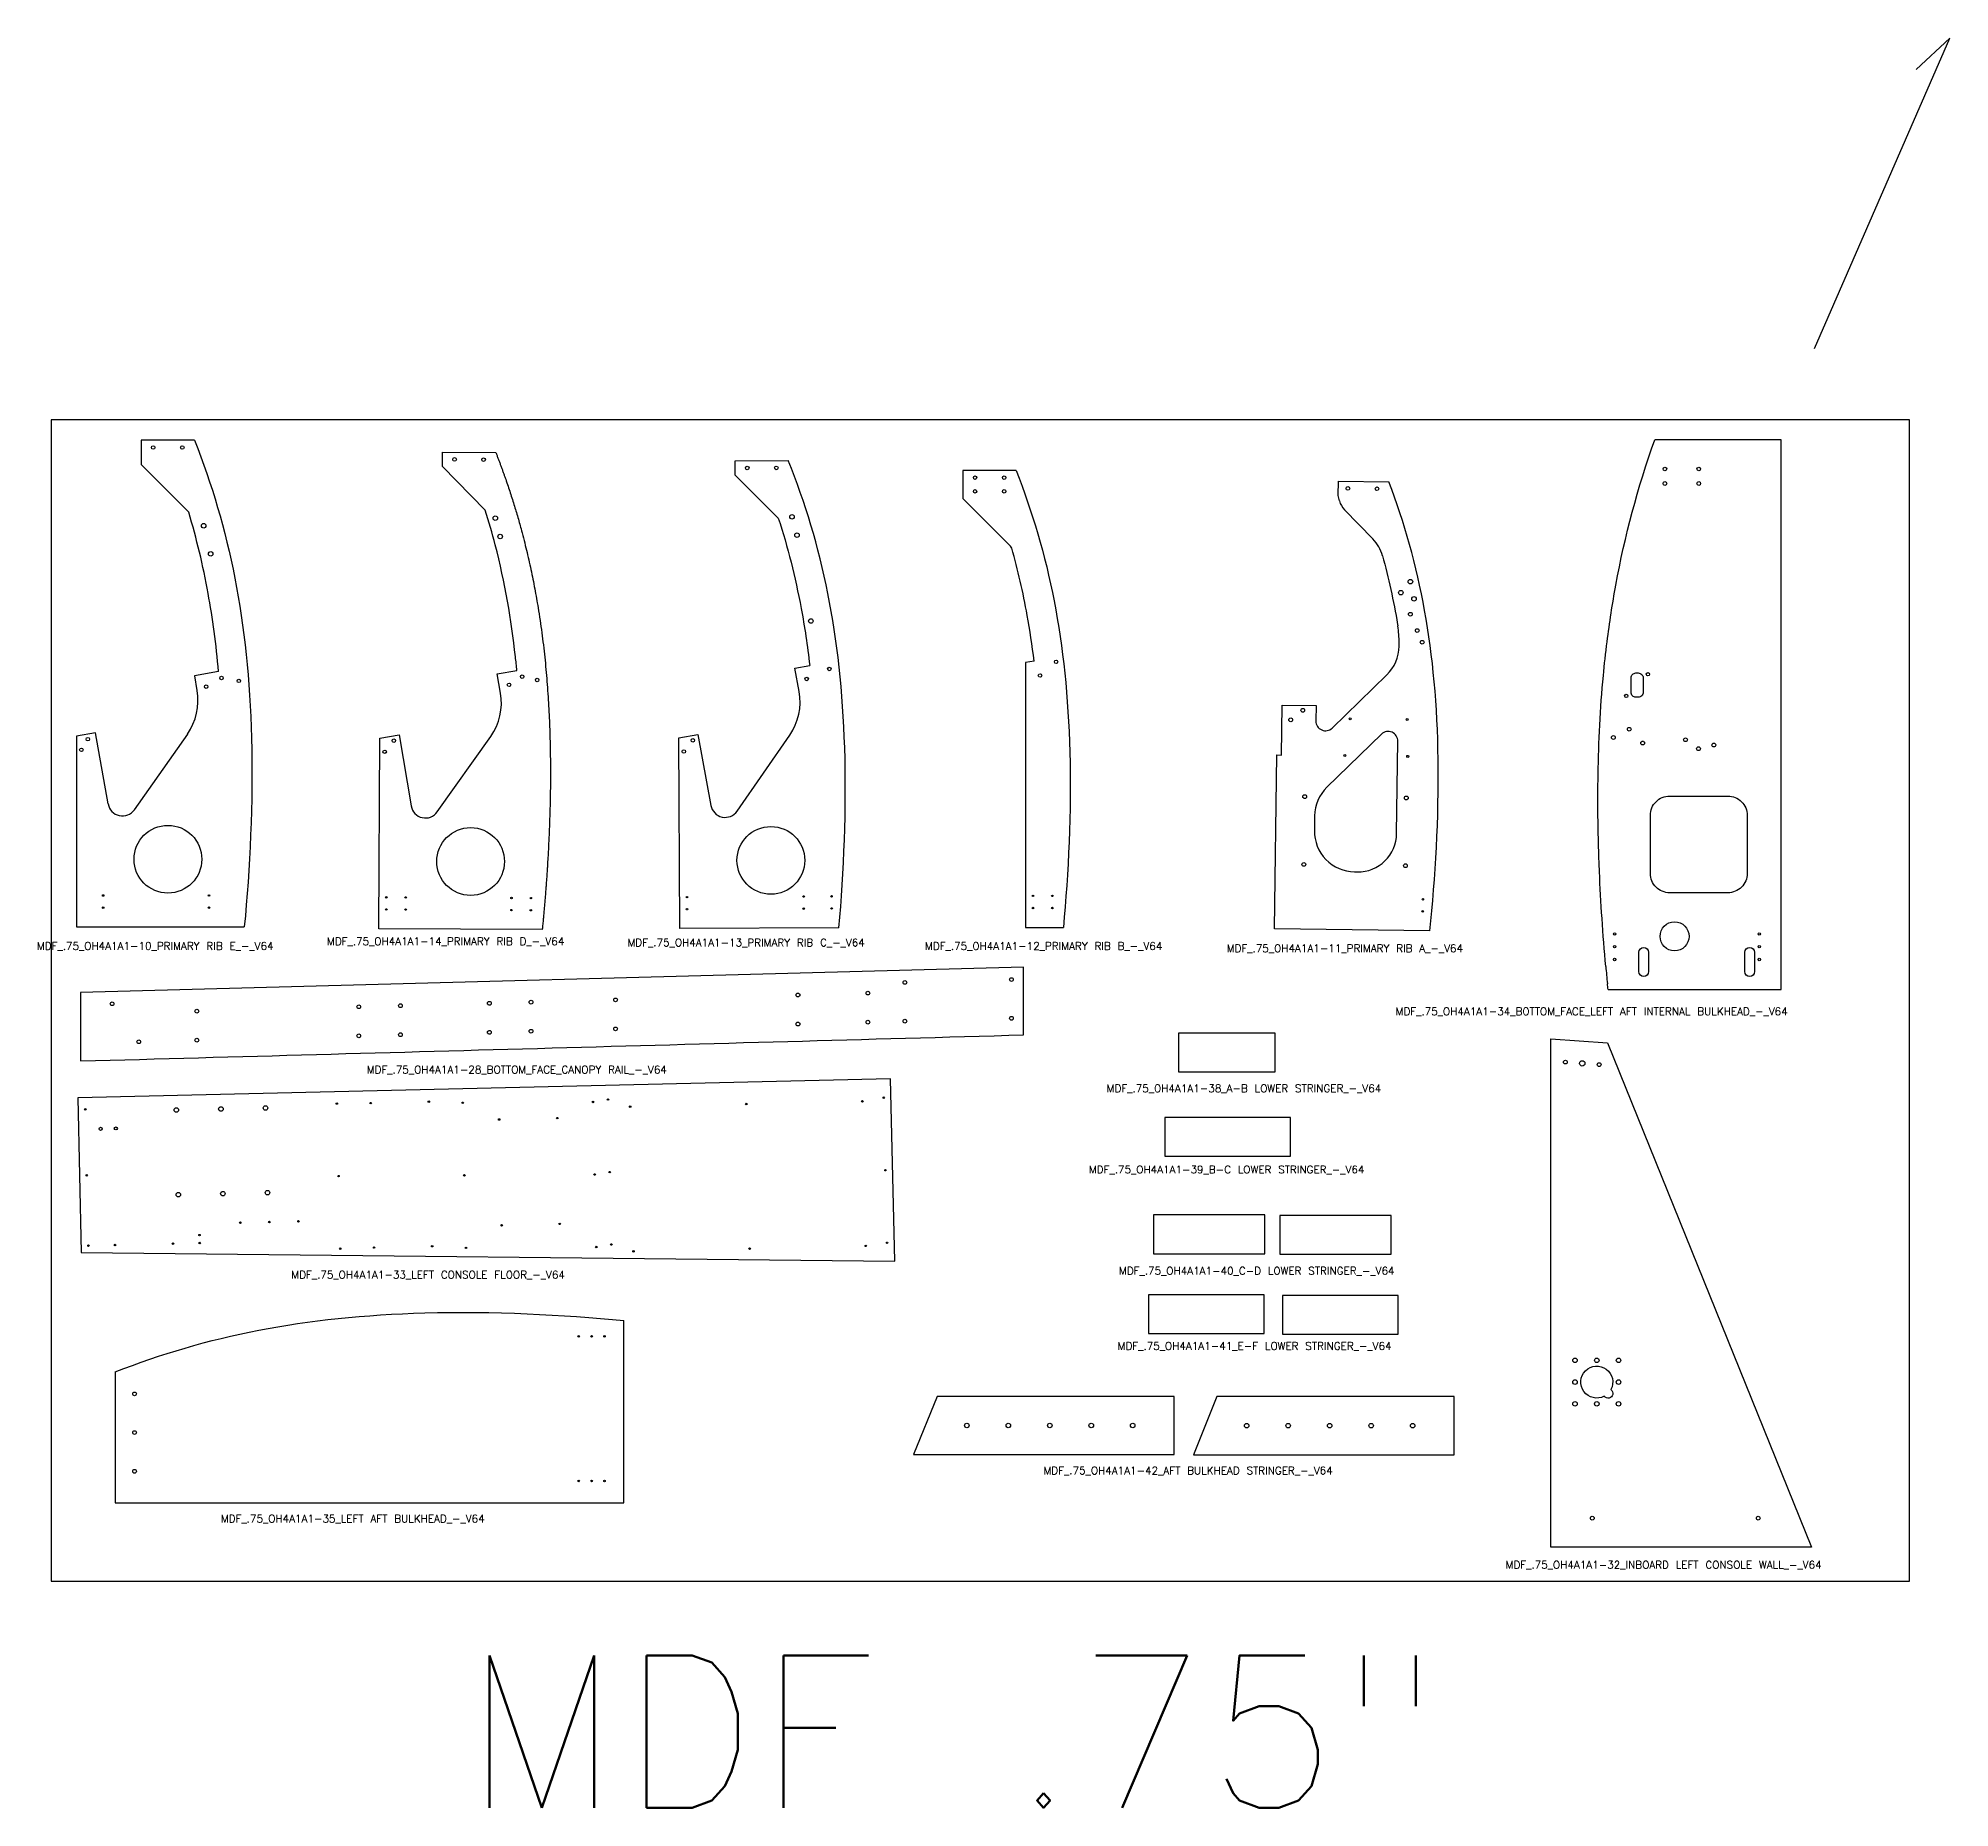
# Model space of a CAD drawing. Header units: inches. Extents: x 315 to 1225, y 14 to 674.
# Drawn here: x 600 to 698.7, y 14.3 to 105.7 of the extents above; entities that cross this region are included whole.
import ezdxf

# ---------------------------------------------------------------- set-up
doc = ezdxf.new("R2010")
doc.units = ezdxf.units.IN
doc.header["$LTSCALE"] = 0.03937
doc.header["$MEASUREMENT"] = 0
doc.styles.get("Standard").update_dxf_attribs({"font": 'txt.shx'})

msp = doc.modelspace()

# ---------------------------------------------------------------- texts
for s, height, p in [('MDF_.75_OH4A1A1-10_PRIMARY RIB E_-_V64', 0.3937, (599.886, 58.606)), ('MDF_.75_OH4A1A1-14_PRIMARY RIB D_-_V64', 0.3937, (614.87, 58.847)), ('MDF_.75_OH4A1A1-13_PRIMARY RIB C_-_V64', 0.3937, (630.392, 58.782)), ('MDF_.75_OH4A1A1-12_PRIMARY RIB B_-_V64', 0.3937, (645.761, 58.6)), ('MDF_.75_OH4A1A1-11_PRIMARY RIB A_-_V64', 0.3937, (661.346, 58.483)), ('MDF_.75_OH4A1A1-34_BOTTOM_FACE_LEFT AFT INTERNAL BULKHEAD_-_V64', 0.3937, (670.071, 55.224)), ('MDF_.75_OH4A1A1-28_BOTTOM_FACE_CANOPY RAIL_-_V64', 0.3937, (616.924, 52.216)), ('MDF_.75_OH4A1A1-38_A-B LOWER STRINGER_-_V64', 0.3937, (655.145, 51.246)), ('MDF_.75_OH4A1A1-39_B-C LOWER STRINGER_-_V64', 0.3937, (654.227, 47.055)), ('MDF_.75_OH4A1A1-33_LEFT CONSOLE FLOOR_-_V64', 0.3937, (613.026, 41.618)), ('MDF_.75_OH4A1A1-40_C-D LOWER STRINGER_-_V64', 0.3937, (655.78, 41.822)), ('MDF_.75_OH4A1A1-41_E-F LOWER STRINGER_-_V64', 0.3937, (655.712, 37.939)), ('MDF_.75_OH4A1A1-42_AFT BULKHEAD STRINGER_-_V64', 0.3937, (651.881, 31.502)), ('MDF_.75_OH4A1A1-35_LEFT AFT BULKHEAD_-_V64', 0.3937, (609.389, 29.018)), ('MDF_.75_OH4A1A1-32_INBOARD LEFT CONSOLE WALL_-_V64', 0.3937, (675.753, 26.632)), ('MDF .75"', 7.874, (621.921, 14.274))]:
    msp.add_text(s, height=height).set_placement(p)

# ---------------------------------------------------------------- linework, layer by layer
for p, q in [((691.71, 89.673), (698.695, 105.704)), ((698.695, 105.704), (696.953, 104.093)), ((605.27, 84.933), (605.267, 83.683)), ((608.026, 84.933), (605.27, 84.933)), ((689.98, 84.953), (683.455, 84.953)), ((689.98, 84.953), (683.455, 84.953)), ((689.98, 56.853), (689.98, 84.953)), ((620.833, 83.567), (620.838, 84.317)), ((620.838, 84.317), (623.589, 84.302)), ((605.267, 83.683), (607.732, 81.208)), ((623.047, 81.319), (620.833, 83.567)), ((635.954, 83.87), (638.7, 83.884)), ((635.957, 83.12), (635.954, 83.87)), ((638.184, 80.906), (635.957, 83.12)), ((647.723, 83.375), (647.721, 81.929)), ((650.464, 83.375), (647.723, 83.375)), ((667.102, 82.072), (667.113, 82.825)), ((667.172, 81.796), (667.102, 82.072)), ((667.113, 82.825), (669.724, 82.791)), ((647.721, 81.929), (650.179, 79.46)), ((668.898, 79.831), (667.425, 81.343)), ((670.249, 74.285), (670.251, 74.457)), ((639.039, 73.154), (639.806, 73.293)), ((639.259, 71.944), (639.039, 73.154)), ((651.399, 73.52), (650.948, 73.44)), ((650.948, 73.44), (650.948, 59.764)), ((609.271, 72.981), (608.02, 72.76)), ((608.02, 72.76), (608.155, 71.995)), ((623.669, 72.862), (624.678, 73.034)), ((623.838, 71.868), (623.669, 72.862)), ((666.798, 70.063), (669.615, 72.808)), ((664.176, 68.667), (664.209, 71.243)), ((664.209, 71.243), (665.959, 71.22)), ((665.959, 71.22), (665.949, 70.428)), ((602.918, 69.809), (601.933, 69.635)), ((601.933, 69.635), (601.933, 59.785)), ((603.565, 66.139), (602.918, 69.809)), ((607.658, 69.753), (604.918, 65.84)), ((617.552, 59.692), (617.604, 69.541)), ((617.604, 69.541), (618.59, 69.71)), ((618.59, 69.71), (619.218, 66.037)), ((620.569, 65.73), (623.33, 69.629)), ((633.048, 69.55), (634.032, 69.729)), ((633.099, 59.7), (633.048, 69.55)), ((634.032, 69.729), (634.699, 66.063)), ((636.053, 65.77), (638.774, 69.7)), ((663.81, 59.686), (663.926, 68.67)), ((663.926, 68.67), (664.176, 68.667)), ((601.933, 59.785), (610.6, 59.785)), ((625.989, 59.647), (617.552, 59.692)), ((641.316, 59.743), (633.099, 59.7)), ((650.948, 59.764), (652.909, 59.764)), ((671.834, 59.583), (663.81, 59.686)), ((650.849, 57.708), (602.146, 56.399)), ((650.849, 54.208), (650.849, 57.708)), ((602.146, 56.399), (602.146, 52.86)), ((681.041, 56.55), (689.98, 56.55)), ((689.98, 56.55), (689.98, 56.853)), ((630.206, 30.035), (630.206, 39.456)), ((603.932, 36.793), (603.932, 30.035)), ((603.932, 30.035), (630.206, 30.035))]:
    msp.add_line(p, q)
at = {"color": 0, "linetype": 'ByBlock', "lineweight": -2}
msp.add_lwpolyline([(696.619, 25.979), (696.619, 85.979), (600.619, 85.979), (600.619, 25.979)], close=True, dxfattribs=at)
for points in [[(682.605, 71.657), (682.48, 71.657, -0.414214), (682.23, 71.907), (682.23, 72.657, -0.414214), (682.48, 72.907), (682.605, 72.907, -0.414214), (682.855, 72.657), (682.855, 71.907, -0.414214)], [(665.886, 65.523), (665.876, 64.76, 0.414214), (667.949, 62.633), (668.099, 62.631, 0.414214), (670.124, 64.605), (670.186, 69.38, 0.668179), (669.337, 69.745), (666.52, 67, 0.198912)], [(687.23, 61.55), (684.23, 61.55, -0.414214), (683.23, 62.55), (683.23, 65.55, -0.414214), (684.23, 66.55), (687.23, 66.55, -0.414214), (688.23, 65.55), (688.23, 62.55, -0.414214)], [(682.638, 57.477), (682.638, 58.477, -1), (683.138, 58.477), (683.138, 57.477, -1)], [(688.105, 57.477), (688.105, 58.477, -1), (688.605, 58.477), (688.605, 57.477, -1)], [(681.193, 35.886, -1.164578), (680.844, 35.537, -6.538141)]]:
    msp.add_lwpolyline(points, format="xyb", close=True)
for points in [[(658.848, 52.299), (663.848, 52.299), (663.848, 54.299), (658.848, 54.299)], [(691.55, 27.737), (678.086, 27.737), (678.086, 54.012), (681.023, 53.791)], [(643.983, 51.932), (601.994, 50.958), (602.18, 42.961), (644.202, 42.514)], [(658.145, 47.935), (664.645, 47.935), (664.645, 49.935), (658.145, 49.935)], [(657.571, 42.904), (663.321, 42.904), (663.321, 44.904), (657.571, 44.904)], [(664.09, 42.871), (669.84, 42.871), (669.84, 44.871), (664.09, 44.871)], [(657.3, 38.785), (663.277, 38.785), (663.277, 40.785), (657.3, 40.785)], [(664.225, 38.751), (670.202, 38.751), (670.202, 40.751), (664.225, 40.751)], [(658.634, 35.53), (646.382, 35.53), (645.17, 32.53), (658.634, 32.53)], [(673.093, 35.516), (660.841, 35.516), (659.629, 32.516), (673.093, 32.516)]]:
    msp.add_lwpolyline(points, close=True)
for centre, radius in [((605.894, 84.558), 0.09), ((607.394, 84.558), 0.09), ((621.46, 83.938), 0.095), ((622.96, 83.93), 0.095), ((636.58, 83.498), 0.095), ((638.08, 83.506), 0.095), ((648.348, 83), 0.09), ((648.348, 83), 0.09), ((649.848, 83), 0.09), ((649.848, 83), 0.09), ((683.98, 83.447), 0.095), ((685.73, 83.447), 0.095), ((648.348, 82.29), 0.0885), ((648.348, 82.29), 0.0885), ((649.848, 82.29), 0.0885), ((649.848, 82.29), 0.0885), ((667.608, 82.443), 0.095), ((669.108, 82.424), 0.095), ((683.98, 82.697), 0.095), ((685.73, 82.697), 0.095), ((623.565, 80.907), 0.117), ((638.889, 80.978), 0.117), ((608.501, 80.514), 0.117), ((623.814, 79.956), 0.117), ((639.149, 80.029), 0.117), ((608.863, 79.059), 0.117), ((670.34, 77.057), 0.117), ((670.834, 77.623), 0.117), ((670.831, 75.943), 0.0967), ((671.018, 76.734), 0.117), ((639.866, 75.592), 0.115), ((671.188, 75.099), 0.0967), ((671.443, 74.495), 0.0967), ((640.818, 73.114), 0.09), ((652.532, 73.482), 0.09), ((652.532, 73.482), 0.09), ((608.627, 72.198), 0.09), ((609.42, 72.644), 0.09), ((610.317, 72.497), 0.09), ((624.272, 72.297), 0.09), ((624.95, 72.718), 0.09), ((625.73, 72.546), 0.09), ((639.649, 72.596), 0.09), ((651.701, 72.78), 0.09), ((651.701, 72.78), 0.09), ((683.105, 72.845), 0.0847), ((681.98, 71.72), 0.0847), ((664.65, 70.487), 0.0967), ((665.272, 70.979), 0.0967), ((667.72, 70.537), 0.0533), ((670.67, 70.499), 0.0533), ((602.515, 69.484), 0.09), ((618.322, 69.41), 0.09), ((633.767, 69.427), 0.09), ((681.317, 69.572), 0.0967), ((682.137, 70.001), 0.0967), ((682.832, 69.288), 0.0967), ((685.044, 69.458), 0.0967), ((686.507, 69.184), 0.0967), ((602.183, 68.933), 0.09), ((617.85, 68.837), 0.09), ((633.302, 68.849), 0.09), ((667.445, 68.64), 0.0533), ((670.695, 68.598), 0.0533), ((685.714, 68.995), 0.0967), ((665.373, 66.517), 0.0968), ((670.623, 66.449), 0.0968), ((606.651, 63.285), 1.75), ((622.288, 63.166), 1.75), ((637.799, 63.225), 1.75), ((665.328, 63.017), 0.0968), ((670.578, 62.949), 0.0968), ((603.308, 61.41), 0.0391), ((608.775, 61.41), 0.0391), ((617.935, 61.315), 0.0391), ((618.935, 61.309), 0.0391), ((624.402, 61.28), 0.0391), ((625.402, 61.275), 0.0391), ((633.466, 61.327), 0.0391), ((639.49, 61.358), 0.0391), ((640.933, 61.366), 0.0391), ((651.338, 61.389), 0.0391), ((652.338, 61.389), 0.0391), ((652.338, 61.389), 0.0391), ((671.48, 61.212), 0.0391), ((603.308, 60.785), 0.0391), ((608.775, 60.785), 0.0391), ((617.932, 60.69), 0.0391), ((618.932, 60.684), 0.0391), ((624.399, 60.655), 0.0391), ((625.399, 60.65), 0.0391), ((633.469, 60.702), 0.0391), ((639.494, 60.734), 0.0391), ((640.936, 60.741), 0.0391), ((651.338, 60.764), 0.0391), ((652.338, 60.764), 0.0391), ((652.338, 60.764), 0.0391), ((671.472, 60.588), 0.0391), ((681.385, 59.427), 0.0625), ((684.48, 59.3), 0.75), ((688.855, 59.427), 0.0625), ((681.385, 58.765), 0.0625), ((688.855, 58.765), 0.0625), ((681.385, 58.103), 0.0625), ((688.855, 58.103), 0.0625), ((639.198, 56.269), 0.0967), ((642.812, 56.367), 0.0967), ((644.724, 56.918), 0.0967), ((650.224, 57.066), 0.0967), ((603.771, 55.817), 0.0967), ((608.146, 55.435), 0.0967), ((616.511, 55.66), 0.0967), ((618.663, 55.717), 0.0967), ((623.257, 55.841), 0.0967), ((625.409, 55.899), 0.0967), ((629.776, 56.016), 0.0967), ((618.663, 54.217), 0.0967), ((623.257, 54.34), 0.0967), ((625.409, 54.398), 0.0967), ((629.776, 54.516), 0.0967), ((639.198, 54.769), 0.0967), ((642.812, 54.866), 0.0967), ((644.724, 54.918), 0.0967), ((650.224, 55.065), 0.0967), ((605.146, 53.853), 0.0967), ((608.146, 53.934), 0.0967), ((616.511, 54.159), 0.0967), ((678.838, 52.803), 0.0967), ((679.711, 52.737), 0.137), ((680.583, 52.672), 0.0967), ((602.383, 50.358), 0.0391), ((607.09, 50.326), 0.117), ((609.391, 50.379), 0.117), ((611.693, 50.433), 0.117), ((615.38, 50.66), 0.0391), ((617.13, 50.684), 0.0391), ((620.129, 50.754), 0.0391), ((621.881, 50.7), 0.0391), ((628.608, 50.742), 0.0391), ((629.385, 50.866), 0.0391), ((630.531, 50.495), 0.0391), ((636.529, 50.634), 0.0391), ((642.527, 50.773), 0.0391), ((643.63, 50.964), 0.0391), ((603.176, 49.356), 0.08), ((603.964, 49.374), 0.08), ((623.765, 49.838), 0.0391), ((626.764, 49.907), 0.0391), ((602.462, 46.955), 0.0391), ((615.467, 46.911), 0.0391), ((621.968, 46.951), 0.0391), ((628.695, 46.993), 0.0391), ((629.472, 47.117), 0.0391), ((643.717, 47.215), 0.0391), ((607.191, 45.952), 0.117), ((609.493, 46.006), 0.117), ((611.795, 46.059), 0.117), ((610.396, 44.502), 0.0391), ((611.896, 44.536), 0.0391), ((613.396, 44.571), 0.0391), ((626.891, 44.442), 0.0391), ((606.92, 43.421), 0.0391), ((608.286, 43.862), 0.0391), ((608.295, 43.452), 0.0391), ((623.891, 44.372), 0.0391), ((643.804, 43.466), 0.0391), ((602.547, 43.319), 0.0391), ((603.921, 43.351), 0.0391), ((615.554, 43.162), 0.0391), ((617.303, 43.219), 0.0391), ((620.302, 43.289), 0.0391), ((622.055, 43.202), 0.0391), ((628.782, 43.244), 0.0391), ((629.559, 43.376), 0.0391), ((630.704, 43.027), 0.0391), ((636.702, 43.166), 0.0391), ((642.701, 43.306), 0.0391), ((627.873, 38.63), 0.0391), ((628.54, 38.63), 0.0391), ((629.206, 38.63), 0.0391), ((679.336, 37.394), 0.117), ((680.461, 37.394), 0.117), ((681.586, 37.394), 0.117), ((604.932, 35.66), 0.0967), ((679.336, 36.269), 0.117), ((681.586, 36.269), 0.117), ((679.336, 35.144), 0.117), ((680.461, 35.144), 0.117), ((681.586, 35.144), 0.117), ((604.932, 33.66), 0.0967), ((647.919, 34.03), 0.117), ((650.062, 34.03), 0.117), ((652.205, 34.03), 0.117), ((654.348, 34.03), 0.117), ((656.491, 34.03), 0.117), ((662.378, 34.016), 0.117), ((664.521, 34.016), 0.117), ((666.664, 34.016), 0.117), ((668.807, 34.016), 0.117), ((670.95, 34.016), 0.117), ((604.932, 31.66), 0.0967), ((627.873, 31.16), 0.0391), ((628.54, 31.16), 0.0391), ((629.206, 31.16), 0.0391), ((680.229, 29.237), 0.0967), ((688.801, 29.237), 0.0967)]:
    msp.add_circle(centre, radius)
for centre, radius, start, end in [((668.141, 82.041), 1, 194.14696, 224.26223), ((650.002, 79.284), 0.25, 15.76742, 44.88473), ((667.466, 78.435), 2, 15.23709, 44.26223), ((665.251, 74.521), 5, 359.26223, 9.43141), ((668.149, 74.312), 2.1, 314.26223, 359.26223), ((605.201, 71.474), 3, 325.00597, 10), ((620.881, 71.362), 3, 324.70105, 9.69508), ((636.308, 71.408), 3, 325.303, 10.303), ((666.449, 70.421), 0.5, 179.26223, 314.26223), ((604.304, 66.27), 0.75, 190.00597, 325.00597), ((619.957, 66.163), 0.75, 189.70105, 324.70105), ((635.437, 66.197), 0.75, 190.303, 325.303)]:
    msp.add_arc(centre, radius, start, end)
msp.add_ellipse((682.853, 58.984), major_axis=(-1.218, 14.76), ratio=0.137093, start_param=1.643505, end_param=1.704363)
for points, degree, knots in [([(608.026, 84.933), (609.82, 80.403), (610.807, 75.575), (611.059, 66.216), (610.885, 62.782), (610.6, 59.785)], 3, [-62.015801, -62.015801, -62.015801, -62.015801, -27.978425, -27.978425, -9.154069, -9.154069, -9.154069, -9.154069]), ([(680.924, 57.745), (680.776, 59.393), (680.666, 61.051), (680.584, 63.001), (680.571, 63.349), (680.542, 64.292), (680.529, 64.888), (680.515, 66.21), (680.517, 66.937), (680.557, 69.365), (680.643, 71.072), (680.858, 73.354), (680.922, 73.94), (681.119, 75.507), (681.268, 76.479), (681.912, 79.986), (682.571, 82.465), (683.455, 84.953)], 3, [-81.287349, -81.287349, -81.287349, -81.287349, -69.510573, -69.510573, -66.913079, -66.913079, -62.489385, -62.489385, -57.121013, -57.121013, -44.569844, -44.569844, -40.24351, -40.24351, -32.900477, -32.900477, -13.487188, -13.487188, -13.487188, -13.487188]), ([(623.589, 84.302), (624.04, 83.145), (624.888, 80.691), (625.823, 76.969), (626.44, 72.041), (626.492, 67.082), (626.316, 63.426), (626.127, 61.064), (626.008, 59.834), (625.989, 59.647)], 5, [0.0230293, 0.0230293, 0.0230293, 0.0230293, 0.0230293, 0.0230293, 0.2, 0.4, 0.6, 0.8, 0.8360872, 0.8360872, 0.8360872, 0.8360872, 0.8360872, 0.8360872]), ([(641.316, 59.743), (641.569, 62.61), (641.714, 65.879), (641.425, 74.865), (640.451, 79.521), (638.7, 83.884)], 3, [9.127502, 9.127502, 9.127502, 9.127502, 27.048502, 27.048502, 59.892712, 59.892712, 59.892712, 59.892712]), ([(650.464, 83.375), (652.156, 79.089), (653.086, 74.519), (653.24, 68.82), (653.323, 65.735), (653.168, 62.558), (652.909, 59.764)], 3, [-58.730363, -58.730363, -58.730363, -58.730363, -26.539832, -26.539832, -26.539832, -9.112492, -9.112492, -9.112492, -9.112492]), ([(671.834, 59.583), (672.121, 62.316), (672.311, 65.419), (672.19, 74.044), (671.333, 78.552), (669.724, 82.791)], 3, [9.100277, 9.100277, 9.100277, 9.100277, 26.136401, 26.136401, 57.808503, 57.808503, 57.808503, 57.808503]), ([(609.271, 72.981), (609.145, 74.39), (608.965, 75.728), (608.467, 78.471), (608.134, 79.861), (607.732, 81.208)], 3, [34.962726, 34.962726, 34.962726, 34.962726, 43.828946, 43.828946, 53.916701, 53.916701, 53.916701, 53.916701]), ([(624.678, 73.034), (624.655, 73.272), (624.631, 73.51), (624.396, 75.654), (624.064, 77.581), (623.406, 80.121), (623.235, 80.719), (623.047, 81.319)], 3, [-0.3701501, -0.3701501, -0.3701501, -0.3701501, -0.3465978, -0.3465978, -0.1585837, -0.1585837, -0.1008488, -0.1008488, -0.1008488, -0.1008488]), ([(638.184, 80.906), (638.666, 79.417), (639.058, 77.877), (639.363, 76.244), (639.541, 75.294), (639.688, 74.313), (639.806, 73.293)], 3, [-53.672018, -53.672018, -53.672018, -53.672018, -42.371544, -42.371544, -42.371544, -35.793931, -35.793931, -35.793931, -35.793931]), ([(651.399, 73.52), (651.3, 74.332), (651.181, 75.119), (651.042, 75.885), (650.824, 77.085), (650.558, 78.235), (650.243, 79.352)], 3, [36.269579, 36.269579, 36.269579, 36.269579, 41.574535, 41.574535, 41.574535, 49.883772, 49.883772, 49.883772, 49.883772]), ([(669.395, 78.961), (669.706, 77.82), (669.965, 76.644), (670.171, 75.416), (670.176, 75.391), (670.18, 75.366), (670.184, 75.341)], 3, [-49.430299, -49.430299, -49.430299, -49.430299, -40.942421, -40.942421, -40.942421, -40.769728, -40.769728, -40.769728, -40.769728]), ([(602.146, 52.86), (610.263, 53.085), (618.38, 53.309), (634.615, 53.758), (642.732, 53.983), (650.849, 54.208)], 3, [-123.752002, -123.752002, -123.752002, -123.752002, -61.876001, -61.876001, 0, 0, 0, 0]), ([(603.932, 36.793), (608.641, 38.65), (613.659, 39.671), (623.439, 39.939), (627.061, 39.755), (630.206, 39.456)], 3, [-64.398909, -64.398909, -64.398909, -64.398909, -29.021553, -29.021553, -9.17981, -9.17981, -9.17981, -9.17981])]:
    msp.add_open_spline(points, degree=degree, knots=knots)
msp.add_open_spline([(681.041, 56.55), (681.031, 56.651), (681.02, 56.752), (681.01, 56.853)], degree=3)

msp.set_redraw_order([(e.dxf.handle, doc.entitydb.next_handle()) for e in msp.query("TEXT MTEXT ATTDEF DIMENSION ARC_DIMENSION")])  # texts and dimensions are drawn at this point

doc.saveas('drawing.dxf')
